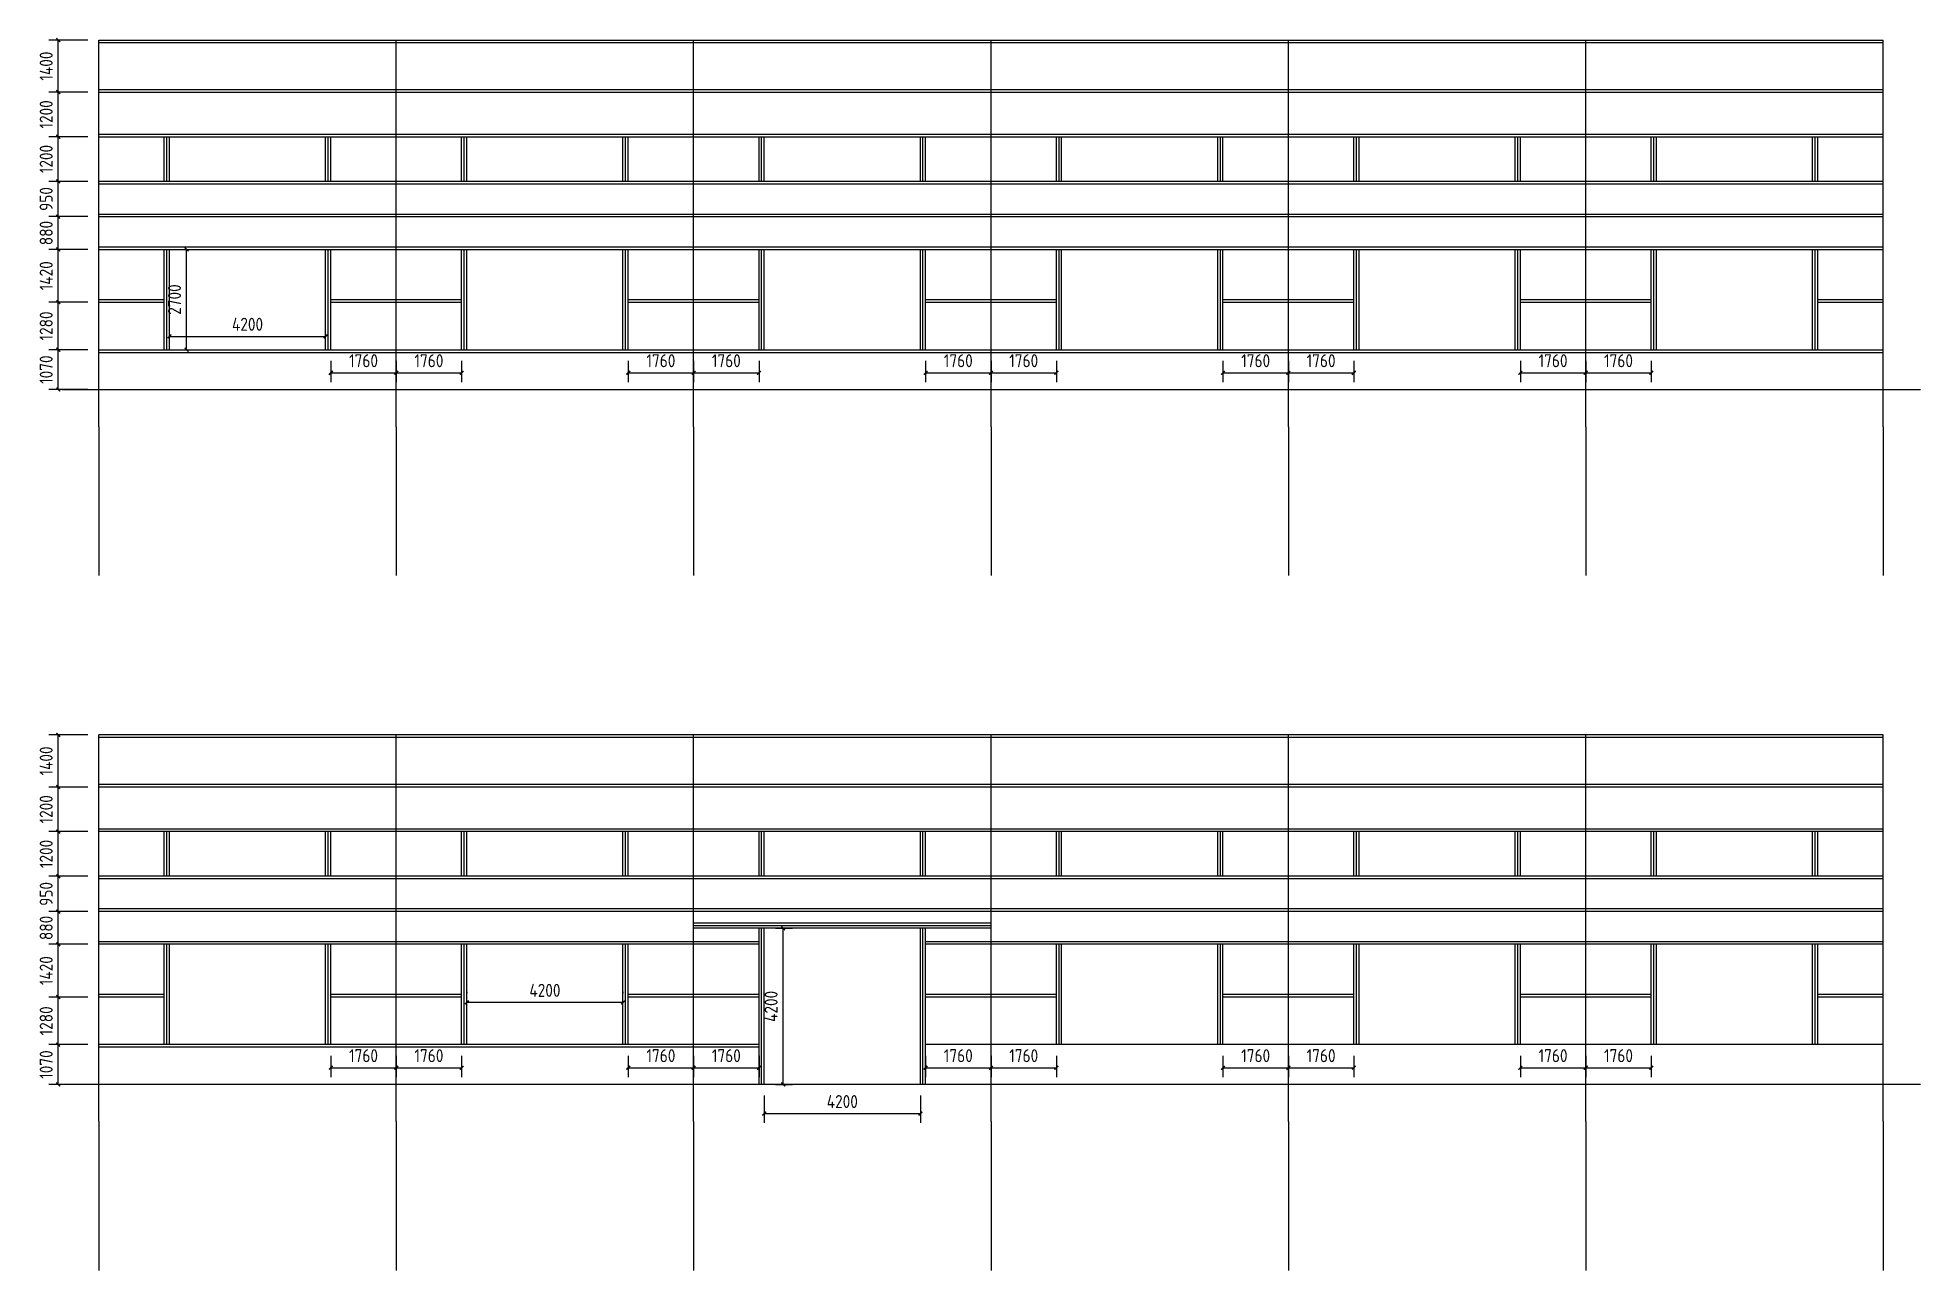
# Model space of a CAD drawing. Extents: x -196983 to 471790, y -783661 to 190401.
# Drawn here: x 90512 to 141158, y -100973 to -67817 of the extents above; entities that cross this region are included whole.
import ezdxf

# ---------------------------------------------------------------- set-up
doc = ezdxf.new("R2010")
doc.units = 0
doc.header["$LTSCALE"] = 1000
doc.header["$MEASUREMENT"] = 0
doc.layers.add('AXIS', color=3, linetype='Continuous')
doc.layers.add('DOTE', color=1, linetype='Continuous')
doc.styles.get("Standard").update_dxf_attribs({"font": 'gbenor.shx', "bigfont": 'gbcbig.shx'})
doc.dimstyles.get("Standard").update_dxf_attribs({"dimscale": 100, "dimtxt": 3.5, "dimasz": 1, "dimexe": 2.5, "dimexo": 3, "dimgap": 1.5, "dimtad": 1, "dimdec": 0, "dimzin": 0, "dimdsep": 46, "dimtxsty": 'Standard', "dimblk": 'ARCHTICK', "dimcen": 0.09, "dimadec": 0, "dimazin": 0, "dimtfac": 1, "dimtdec": 0, "dimtix": 1, "dimtmove": 2, "dimatfit": 3, "dimfxl": 1, "dimtolj": 1, "dimtzin": 0, "dimarcsym": 0})

msp = doc.modelspace()

# ---------------------------------------------------------------- blocks, each defined once
blk = doc.blocks.new('_ArchTick')
at = {"color": 0, "linetype": 'ByBlock', "const_width": 0.4}
blk.add_lwpolyline([(-0.5, -0.5), (0.5, 0.5)], dxfattribs=at)
blk = doc.blocks.new('*D93')
at = {"color": 0, "lineweight": -2}
for p, q in [((91858, -76212), (90816, -76212)), ((91066, -77282), (91066, -76212)), ((91858, -77282), (90816, -77282))]:
    blk.add_line(p, q, dxfattribs=at)
at = {"layer": 'Defpoints', "color": 0}
for p in [(91066, -76212), (92158, -76212), (92158, -77282)]:
    blk.add_point(p, dxfattribs=at)
at = {"color": 0, "lineweight": -2, "xscale": 100, "yscale": 100, "zscale": 100}
for p, rotation in [((91066, -76212), 90), ((91066, -77282), 270)]:
    blk.add_blockref('_ArchTick', p, dxfattribs=dict(at, rotation=rotation))
at = {"color": 0, "insert": (90741, -76747), "char_height": 350, "attachment_point": 5, "rotation": 90}
blk.add_mtext('\\A1;1070', dxfattribs=at)
blk = doc.blocks.new('*D94')
at = {"color": 0, "lineweight": -2}
for p, q in [((91858, -74932), (90816, -74932)), ((91066, -76212), (91066, -74932)), ((91858, -76212), (90816, -76212))]:
    blk.add_line(p, q, dxfattribs=at)
at = {"layer": 'Defpoints', "color": 0}
for p in [(91066, -74932), (92158, -74932), (92158, -76212)]:
    blk.add_point(p, dxfattribs=at)
at = {"color": 0, "lineweight": -2, "xscale": 100, "yscale": 100, "zscale": 100}
for p, rotation in [((91066, -74932), 90), ((91066, -76212), 270)]:
    blk.add_blockref('_ArchTick', p, dxfattribs=dict(at, rotation=rotation))
at = {"color": 0, "insert": (90741, -75572), "char_height": 350, "attachment_point": 5, "rotation": 90}
blk.add_mtext('\\A1;1280', dxfattribs=at)
blk = doc.blocks.new('*D95')
at = {"color": 0, "lineweight": -2}
for p, q in [((91858, -73512), (90816, -73512)), ((91066, -74932), (91066, -73512)), ((91858, -74932), (90816, -74932))]:
    blk.add_line(p, q, dxfattribs=at)
at = {"layer": 'Defpoints', "color": 0}
for p in [(91066, -73512), (92158, -73512), (92158, -74932)]:
    blk.add_point(p, dxfattribs=at)
at = {"color": 0, "lineweight": -2, "xscale": 100, "yscale": 100, "zscale": 100}
for p, rotation in [((91066, -73512), 90), ((91066, -74932), 270)]:
    blk.add_blockref('_ArchTick', p, dxfattribs=dict(at, rotation=rotation))
at = {"color": 0, "insert": (90741, -74222), "char_height": 350, "attachment_point": 5, "rotation": 90}
blk.add_mtext('\\A1;1420', dxfattribs=at)
blk = doc.blocks.new('*D96')
at = {"color": 0, "lineweight": -2}
for p, q in [((91858, -72632), (90816, -72632)), ((91066, -73512), (91066, -72632)), ((91858, -73512), (90816, -73512))]:
    blk.add_line(p, q, dxfattribs=at)
at = {"layer": 'Defpoints', "color": 0}
for p in [(91066, -72632), (92158, -72632), (92158, -73512)]:
    blk.add_point(p, dxfattribs=at)
at = {"color": 0, "lineweight": -2, "xscale": 100, "yscale": 100, "zscale": 100}
for p, rotation in [((91066, -72632), 90), ((91066, -73512), 270)]:
    blk.add_blockref('_ArchTick', p, dxfattribs=dict(at, rotation=rotation))
at = {"color": 0, "insert": (90741, -73072), "char_height": 350, "attachment_point": 5, "rotation": 90}
blk.add_mtext('\\A1;880', dxfattribs=at)
blk = doc.blocks.new('*D97')
at = {"color": 0, "lineweight": -2}
for p, q in [((91858, -71682), (90816, -71682)), ((91066, -72632), (91066, -71682)), ((91858, -72632), (90816, -72632))]:
    blk.add_line(p, q, dxfattribs=at)
at = {"layer": 'Defpoints', "color": 0}
for p in [(91066, -71682), (92158, -71682), (92158, -72632)]:
    blk.add_point(p, dxfattribs=at)
at = {"color": 0, "lineweight": -2, "xscale": 100, "yscale": 100, "zscale": 100}
for p, rotation in [((91066, -71682), 90), ((91066, -72632), 270)]:
    blk.add_blockref('_ArchTick', p, dxfattribs=dict(at, rotation=rotation))
at = {"color": 0, "insert": (90741, -72157), "char_height": 350, "attachment_point": 5, "rotation": 90}
blk.add_mtext('\\A1;950', dxfattribs=at)
blk = doc.blocks.new('*D98')
at = {"color": 0, "lineweight": -2}
for p, q in [((91858, -70482), (90816, -70482)), ((91066, -71682), (91066, -70482)), ((91858, -71682), (90816, -71682))]:
    blk.add_line(p, q, dxfattribs=at)
at = {"layer": 'Defpoints', "color": 0}
for p in [(91066, -70482), (92158, -70482), (92158, -71682)]:
    blk.add_point(p, dxfattribs=at)
at = {"color": 0, "lineweight": -2, "xscale": 100, "yscale": 100, "zscale": 100}
for p, rotation in [((91066, -70482), 90), ((91066, -71682), 270)]:
    blk.add_blockref('_ArchTick', p, dxfattribs=dict(at, rotation=rotation))
at = {"color": 0, "insert": (90741, -71082), "char_height": 350, "attachment_point": 5, "rotation": 90}
blk.add_mtext('\\A1;1200', dxfattribs=at)
blk = doc.blocks.new('*D99')
at = {"color": 0, "lineweight": -2}
for p, q in [((91858, -69282), (90816, -69282)), ((91066, -70482), (91066, -69282)), ((91858, -70482), (90816, -70482))]:
    blk.add_line(p, q, dxfattribs=at)
at = {"layer": 'Defpoints', "color": 0}
for p in [(91066, -69282), (92158, -69282), (92158, -70482)]:
    blk.add_point(p, dxfattribs=at)
at = {"color": 0, "lineweight": -2, "xscale": 100, "yscale": 100, "zscale": 100}
for p, rotation in [((91066, -69282), 90), ((91066, -70482), 270)]:
    blk.add_blockref('_ArchTick', p, dxfattribs=dict(at, rotation=rotation))
at = {"color": 0, "insert": (90741, -69882), "char_height": 350, "attachment_point": 5, "rotation": 90}
blk.add_mtext('\\A1;1200', dxfattribs=at)
blk = doc.blocks.new('*D100')
at = {"color": 0, "lineweight": -2}
for p, q in [((91858, -67882), (90816, -67882)), ((91066, -69282), (91066, -67882)), ((91858, -69282), (90816, -69282))]:
    blk.add_line(p, q, dxfattribs=at)
at = {"layer": 'Defpoints', "color": 0}
for p in [(91066, -67882), (92158, -67882), (92158, -69282)]:
    blk.add_point(p, dxfattribs=at)
at = {"color": 0, "lineweight": -2, "xscale": 100, "yscale": 100, "zscale": 100}
for p, rotation in [((91066, -67882), 90), ((91066, -69282), 270)]:
    blk.add_blockref('_ArchTick', p, dxfattribs=dict(at, rotation=rotation))
at = {"color": 0, "insert": (90741, -68582), "char_height": 350, "attachment_point": 5, "rotation": 90}
blk.add_mtext('\\A1;1400', dxfattribs=at)
blk = doc.blocks.new('*D222')
at = {"color": 0, "lineweight": -2}
for p, q in [((91858, -94903), (90816, -94903)), ((91066, -95973), (91066, -94903)), ((91858, -95973), (90816, -95973))]:
    blk.add_line(p, q, dxfattribs=at)
at = {"layer": 'Defpoints', "color": 0}
for p in [(91066, -94903), (92158, -94903), (92158, -95973)]:
    blk.add_point(p, dxfattribs=at)
at = {"color": 0, "lineweight": -2, "xscale": 100, "yscale": 100, "zscale": 100}
for p, rotation in [((91066, -94903), 90), ((91066, -95973), 270)]:
    blk.add_blockref('_ArchTick', p, dxfattribs=dict(at, rotation=rotation))
at = {"color": 0, "insert": (90741, -95438), "char_height": 350, "attachment_point": 5, "rotation": 90}
blk.add_mtext('\\A1;1070', dxfattribs=at)
blk = doc.blocks.new('*D223')
at = {"color": 0, "lineweight": -2}
for p, q in [((91858, -93623), (90816, -93623)), ((91066, -94903), (91066, -93623)), ((91858, -94903), (90816, -94903))]:
    blk.add_line(p, q, dxfattribs=at)
at = {"layer": 'Defpoints', "color": 0}
for p in [(91066, -93623), (92158, -93623), (92158, -94903)]:
    blk.add_point(p, dxfattribs=at)
at = {"color": 0, "lineweight": -2, "xscale": 100, "yscale": 100, "zscale": 100}
for p, rotation in [((91066, -93623), 90), ((91066, -94903), 270)]:
    blk.add_blockref('_ArchTick', p, dxfattribs=dict(at, rotation=rotation))
at = {"color": 0, "insert": (90741, -94263), "char_height": 350, "attachment_point": 5, "rotation": 90}
blk.add_mtext('\\A1;1280', dxfattribs=at)
blk = doc.blocks.new('*D224')
at = {"color": 0, "lineweight": -2}
for p, q in [((91858, -92203), (90816, -92203)), ((91066, -93623), (91066, -92203)), ((91858, -93623), (90816, -93623))]:
    blk.add_line(p, q, dxfattribs=at)
at = {"layer": 'Defpoints', "color": 0}
for p in [(91066, -92203), (92158, -92203), (92158, -93623)]:
    blk.add_point(p, dxfattribs=at)
at = {"color": 0, "lineweight": -2, "xscale": 100, "yscale": 100, "zscale": 100}
for p, rotation in [((91066, -92203), 90), ((91066, -93623), 270)]:
    blk.add_blockref('_ArchTick', p, dxfattribs=dict(at, rotation=rotation))
at = {"color": 0, "insert": (90741, -92913), "char_height": 350, "attachment_point": 5, "rotation": 90}
blk.add_mtext('\\A1;1420', dxfattribs=at)
blk = doc.blocks.new('*D225')
at = {"color": 0, "lineweight": -2}
for p, q in [((91858, -91323), (90816, -91323)), ((91066, -92203), (91066, -91323)), ((91858, -92203), (90816, -92203))]:
    blk.add_line(p, q, dxfattribs=at)
at = {"layer": 'Defpoints', "color": 0}
for p in [(91066, -91323), (92158, -91323), (92158, -92203)]:
    blk.add_point(p, dxfattribs=at)
at = {"color": 0, "lineweight": -2, "xscale": 100, "yscale": 100, "zscale": 100}
for p, rotation in [((91066, -91323), 90), ((91066, -92203), 270)]:
    blk.add_blockref('_ArchTick', p, dxfattribs=dict(at, rotation=rotation))
at = {"color": 0, "insert": (90741, -91763), "char_height": 350, "attachment_point": 5, "rotation": 90}
blk.add_mtext('\\A1;880', dxfattribs=at)
blk = doc.blocks.new('*D226')
at = {"color": 0, "lineweight": -2}
for p, q in [((91858, -90373), (90816, -90373)), ((91066, -91323), (91066, -90373)), ((91858, -91323), (90816, -91323))]:
    blk.add_line(p, q, dxfattribs=at)
at = {"layer": 'Defpoints', "color": 0}
for p in [(91066, -90373), (92158, -90373), (92158, -91323)]:
    blk.add_point(p, dxfattribs=at)
at = {"color": 0, "lineweight": -2, "xscale": 100, "yscale": 100, "zscale": 100}
for p, rotation in [((91066, -90373), 90), ((91066, -91323), 270)]:
    blk.add_blockref('_ArchTick', p, dxfattribs=dict(at, rotation=rotation))
at = {"color": 0, "insert": (90741, -90848), "char_height": 350, "attachment_point": 5, "rotation": 90}
blk.add_mtext('\\A1;950', dxfattribs=at)
blk = doc.blocks.new('*D227')
at = {"color": 0, "lineweight": -2}
for p, q in [((91858, -89173), (90816, -89173)), ((91066, -90373), (91066, -89173)), ((91858, -90373), (90816, -90373))]:
    blk.add_line(p, q, dxfattribs=at)
at = {"layer": 'Defpoints', "color": 0}
for p in [(91066, -89173), (92158, -89173), (92158, -90373)]:
    blk.add_point(p, dxfattribs=at)
at = {"color": 0, "lineweight": -2, "xscale": 100, "yscale": 100, "zscale": 100}
for p, rotation in [((91066, -89173), 90), ((91066, -90373), 270)]:
    blk.add_blockref('_ArchTick', p, dxfattribs=dict(at, rotation=rotation))
at = {"color": 0, "insert": (90741, -89773), "char_height": 350, "attachment_point": 5, "rotation": 90}
blk.add_mtext('\\A1;1200', dxfattribs=at)
blk = doc.blocks.new('*D228')
at = {"color": 0, "lineweight": -2}
for p, q in [((91858, -87973), (90816, -87973)), ((91066, -89173), (91066, -87973)), ((91858, -89173), (90816, -89173))]:
    blk.add_line(p, q, dxfattribs=at)
at = {"layer": 'Defpoints', "color": 0}
for p in [(91066, -87973), (92158, -87973), (92158, -89173)]:
    blk.add_point(p, dxfattribs=at)
at = {"color": 0, "lineweight": -2, "xscale": 100, "yscale": 100, "zscale": 100}
for p, rotation in [((91066, -87973), 90), ((91066, -89173), 270)]:
    blk.add_blockref('_ArchTick', p, dxfattribs=dict(at, rotation=rotation))
at = {"color": 0, "insert": (90741, -88573), "char_height": 350, "attachment_point": 5, "rotation": 90}
blk.add_mtext('\\A1;1200', dxfattribs=at)
blk = doc.blocks.new('*D229')
at = {"color": 0, "lineweight": -2}
for p, q in [((91858, -86573), (90816, -86573)), ((91066, -87973), (91066, -86573)), ((91858, -87973), (90816, -87973))]:
    blk.add_line(p, q, dxfattribs=at)
at = {"layer": 'Defpoints', "color": 0}
for p in [(91066, -86573), (92158, -86573), (92158, -87973)]:
    blk.add_point(p, dxfattribs=at)
at = {"color": 0, "lineweight": -2, "xscale": 100, "yscale": 100, "zscale": 100}
for p, rotation in [((91066, -86573), 90), ((91066, -87973), 270)]:
    blk.add_blockref('_ArchTick', p, dxfattribs=dict(at, rotation=rotation))
at = {"color": 0, "insert": (90741, -87273), "char_height": 350, "attachment_point": 5, "rotation": 90}
blk.add_mtext('\\A1;1400', dxfattribs=at)
blk = doc.blocks.new('*D387')
at = {"color": 0, "lineweight": -2}
for p, q in [((98398, -76512), (98398, -77082)), ((98398, -76832), (100158, -76832)), ((100158, -76512), (100158, -77082))]:
    blk.add_line(p, q, dxfattribs=at)
at = {"layer": 'Defpoints', "color": 0}
for p in [(98398, -76212), (100158, -76212), (100158, -76832)]:
    blk.add_point(p, dxfattribs=at)
at = {"color": 0, "lineweight": -2, "xscale": 100, "yscale": 100, "zscale": 100, "rotation": 180}
blk.add_blockref('_ArchTick', (98398, -76832), dxfattribs=at)
at = {"color": 0, "lineweight": -2, "xscale": 100, "yscale": 100, "zscale": 100}
blk.add_blockref('_ArchTick', (100158, -76832), dxfattribs=at)
at = {"color": 0, "insert": (99278, -76507), "char_height": 350, "attachment_point": 5}
blk.add_mtext('\\A1;1760', dxfattribs=at)
blk = doc.blocks.new('*D388')
at = {"color": 0, "lineweight": -2}
for p, q in [((100158, -76512), (100158, -77082)), ((100158, -76832), (101918, -76832)), ((101918, -76512), (101918, -77082))]:
    blk.add_line(p, q, dxfattribs=at)
at = {"layer": 'Defpoints', "color": 0}
for p in [(100158, -76212), (101918, -76212), (101918, -76832)]:
    blk.add_point(p, dxfattribs=at)
at = {"color": 0, "lineweight": -2, "xscale": 100, "yscale": 100, "zscale": 100, "rotation": 180}
blk.add_blockref('_ArchTick', (100158, -76832), dxfattribs=at)
at = {"color": 0, "lineweight": -2, "xscale": 100, "yscale": 100, "zscale": 100}
blk.add_blockref('_ArchTick', (101918, -76832), dxfattribs=at)
at = {"color": 0, "insert": (101038, -76507), "char_height": 350, "attachment_point": 5}
blk.add_mtext('\\A1;1760', dxfattribs=at)
blk = doc.blocks.new('*D389')
at = {"color": 0, "lineweight": -2}
for p, q in [((106398, -76512), (106398, -77082)), ((106398, -76832), (108158, -76832)), ((108158, -76512), (108158, -77082))]:
    blk.add_line(p, q, dxfattribs=at)
at = {"layer": 'Defpoints', "color": 0}
for p in [(106398, -76212), (108158, -76212), (108158, -76832)]:
    blk.add_point(p, dxfattribs=at)
at = {"color": 0, "lineweight": -2, "xscale": 100, "yscale": 100, "zscale": 100, "rotation": 180}
blk.add_blockref('_ArchTick', (106398, -76832), dxfattribs=at)
at = {"color": 0, "lineweight": -2, "xscale": 100, "yscale": 100, "zscale": 100}
blk.add_blockref('_ArchTick', (108158, -76832), dxfattribs=at)
at = {"color": 0, "insert": (107278, -76507), "char_height": 350, "attachment_point": 5}
blk.add_mtext('\\A1;1760', dxfattribs=at)
blk = doc.blocks.new('*D390')
at = {"color": 0, "lineweight": -2}
for p, q in [((108158, -76512), (108158, -77082)), ((108158, -76832), (109918, -76832)), ((109918, -76512), (109918, -77082))]:
    blk.add_line(p, q, dxfattribs=at)
at = {"layer": 'Defpoints', "color": 0}
for p in [(108158, -76212), (109918, -76212), (109918, -76832)]:
    blk.add_point(p, dxfattribs=at)
at = {"color": 0, "lineweight": -2, "xscale": 100, "yscale": 100, "zscale": 100, "rotation": 180}
blk.add_blockref('_ArchTick', (108158, -76832), dxfattribs=at)
at = {"color": 0, "lineweight": -2, "xscale": 100, "yscale": 100, "zscale": 100}
blk.add_blockref('_ArchTick', (109918, -76832), dxfattribs=at)
at = {"color": 0, "insert": (109038, -76507), "char_height": 350, "attachment_point": 5}
blk.add_mtext('\\A1;1760', dxfattribs=at)
blk = doc.blocks.new('*D391')
at = {"color": 0, "lineweight": -2}
for p, q in [((114398, -76512), (114398, -77082)), ((114398, -76832), (116158, -76832)), ((116158, -76512), (116158, -77082))]:
    blk.add_line(p, q, dxfattribs=at)
at = {"layer": 'Defpoints', "color": 0}
for p in [(114398, -76212), (116158, -76212), (116158, -76832)]:
    blk.add_point(p, dxfattribs=at)
at = {"color": 0, "lineweight": -2, "xscale": 100, "yscale": 100, "zscale": 100, "rotation": 180}
blk.add_blockref('_ArchTick', (114398, -76832), dxfattribs=at)
at = {"color": 0, "lineweight": -2, "xscale": 100, "yscale": 100, "zscale": 100}
blk.add_blockref('_ArchTick', (116158, -76832), dxfattribs=at)
at = {"color": 0, "insert": (115278, -76507), "char_height": 350, "attachment_point": 5}
blk.add_mtext('\\A1;1760', dxfattribs=at)
blk = doc.blocks.new('*D392')
at = {"color": 0, "lineweight": -2}
for p, q in [((116158, -76512), (116158, -77082)), ((116158, -76832), (117918, -76832)), ((117918, -76512), (117918, -77082))]:
    blk.add_line(p, q, dxfattribs=at)
at = {"layer": 'Defpoints', "color": 0}
for p in [(116158, -76212), (117918, -76212), (117918, -76832)]:
    blk.add_point(p, dxfattribs=at)
at = {"color": 0, "lineweight": -2, "xscale": 100, "yscale": 100, "zscale": 100, "rotation": 180}
blk.add_blockref('_ArchTick', (116158, -76832), dxfattribs=at)
at = {"color": 0, "lineweight": -2, "xscale": 100, "yscale": 100, "zscale": 100}
blk.add_blockref('_ArchTick', (117918, -76832), dxfattribs=at)
at = {"color": 0, "insert": (117038, -76507), "char_height": 350, "attachment_point": 5}
blk.add_mtext('\\A1;1760', dxfattribs=at)
blk = doc.blocks.new('*D393')
at = {"color": 0, "lineweight": -2}
for p, q in [((122398, -76512), (122398, -77082)), ((122398, -76832), (124158, -76832)), ((124158, -76512), (124158, -77082))]:
    blk.add_line(p, q, dxfattribs=at)
at = {"layer": 'Defpoints', "color": 0}
for p in [(122398, -76212), (124158, -76212), (124158, -76832)]:
    blk.add_point(p, dxfattribs=at)
at = {"color": 0, "lineweight": -2, "xscale": 100, "yscale": 100, "zscale": 100, "rotation": 180}
blk.add_blockref('_ArchTick', (122398, -76832), dxfattribs=at)
at = {"color": 0, "lineweight": -2, "xscale": 100, "yscale": 100, "zscale": 100}
blk.add_blockref('_ArchTick', (124158, -76832), dxfattribs=at)
at = {"color": 0, "insert": (123278, -76507), "char_height": 350, "attachment_point": 5}
blk.add_mtext('\\A1;1760', dxfattribs=at)
blk = doc.blocks.new('*D394')
at = {"color": 0, "lineweight": -2}
for p, q in [((124158, -76512), (124158, -77082)), ((124158, -76832), (125918, -76832)), ((125918, -76512), (125918, -77082))]:
    blk.add_line(p, q, dxfattribs=at)
at = {"layer": 'Defpoints', "color": 0}
for p in [(124158, -76212), (125918, -76212), (125918, -76832)]:
    blk.add_point(p, dxfattribs=at)
at = {"color": 0, "lineweight": -2, "xscale": 100, "yscale": 100, "zscale": 100, "rotation": 180}
blk.add_blockref('_ArchTick', (124158, -76832), dxfattribs=at)
at = {"color": 0, "lineweight": -2, "xscale": 100, "yscale": 100, "zscale": 100}
blk.add_blockref('_ArchTick', (125918, -76832), dxfattribs=at)
at = {"color": 0, "insert": (125038, -76507), "char_height": 350, "attachment_point": 5}
blk.add_mtext('\\A1;1760', dxfattribs=at)
blk = doc.blocks.new('*D395')
at = {"color": 0, "lineweight": -2}
for p, q in [((130398, -76512), (130398, -77082)), ((130398, -76832), (132158, -76832)), ((132158, -76512), (132158, -77082))]:
    blk.add_line(p, q, dxfattribs=at)
at = {"layer": 'Defpoints', "color": 0}
for p in [(130398, -76212), (132158, -76212), (132158, -76832)]:
    blk.add_point(p, dxfattribs=at)
at = {"color": 0, "lineweight": -2, "xscale": 100, "yscale": 100, "zscale": 100, "rotation": 180}
blk.add_blockref('_ArchTick', (130398, -76832), dxfattribs=at)
at = {"color": 0, "lineweight": -2, "xscale": 100, "yscale": 100, "zscale": 100}
blk.add_blockref('_ArchTick', (132158, -76832), dxfattribs=at)
at = {"color": 0, "insert": (131278, -76507), "char_height": 350, "attachment_point": 5}
blk.add_mtext('\\A1;1760', dxfattribs=at)
blk = doc.blocks.new('*D396')
at = {"color": 0, "lineweight": -2}
for p, q in [((132158, -76512), (132158, -77082)), ((132158, -76832), (133918, -76832)), ((133918, -76512), (133918, -77082))]:
    blk.add_line(p, q, dxfattribs=at)
at = {"layer": 'Defpoints', "color": 0}
for p in [(132158, -76212), (133918, -76212), (133918, -76832)]:
    blk.add_point(p, dxfattribs=at)
at = {"color": 0, "lineweight": -2, "xscale": 100, "yscale": 100, "zscale": 100, "rotation": 180}
blk.add_blockref('_ArchTick', (132158, -76832), dxfattribs=at)
at = {"color": 0, "lineweight": -2, "xscale": 100, "yscale": 100, "zscale": 100}
blk.add_blockref('_ArchTick', (133918, -76832), dxfattribs=at)
at = {"color": 0, "insert": (133038, -76507), "char_height": 350, "attachment_point": 5}
blk.add_mtext('\\A1;1760', dxfattribs=at)
blk = doc.blocks.new('*D397')
at = {"color": 0, "lineweight": -2}
for p, q in [((130398, -95203), (130398, -95774)), ((132158, -95203), (132158, -95774)), ((130398, -95524), (132158, -95524))]:
    blk.add_line(p, q, dxfattribs=at)
at = {"layer": 'Defpoints', "color": 0}
for p in [(130398, -94903), (132158, -94903), (132158, -95524)]:
    blk.add_point(p, dxfattribs=at)
at = {"color": 0, "lineweight": -2, "xscale": 100, "yscale": 100, "zscale": 100, "rotation": 180}
blk.add_blockref('_ArchTick', (130398, -95524), dxfattribs=at)
at = {"color": 0, "lineweight": -2, "xscale": 100, "yscale": 100, "zscale": 100}
blk.add_blockref('_ArchTick', (132158, -95524), dxfattribs=at)
at = {"color": 0, "insert": (131278, -95199), "char_height": 350, "attachment_point": 5}
blk.add_mtext('\\A1;1760', dxfattribs=at)
blk = doc.blocks.new('*D398')
at = {"color": 0, "lineweight": -2}
for p, q in [((132158, -95203), (132158, -95774)), ((133918, -95203), (133918, -95774)), ((132158, -95524), (133918, -95524))]:
    blk.add_line(p, q, dxfattribs=at)
at = {"layer": 'Defpoints', "color": 0}
for p in [(132158, -94903), (133918, -94903), (133918, -95524)]:
    blk.add_point(p, dxfattribs=at)
at = {"color": 0, "lineweight": -2, "xscale": 100, "yscale": 100, "zscale": 100, "rotation": 180}
blk.add_blockref('_ArchTick', (132158, -95524), dxfattribs=at)
at = {"color": 0, "lineweight": -2, "xscale": 100, "yscale": 100, "zscale": 100}
blk.add_blockref('_ArchTick', (133918, -95524), dxfattribs=at)
at = {"color": 0, "insert": (133038, -95199), "char_height": 350, "attachment_point": 5}
blk.add_mtext('\\A1;1760', dxfattribs=at)
blk = doc.blocks.new('*D399')
at = {"color": 0, "lineweight": -2}
for p, q in [((122398, -95203), (122398, -95774)), ((124158, -95203), (124158, -95774)), ((122398, -95524), (124158, -95524))]:
    blk.add_line(p, q, dxfattribs=at)
at = {"layer": 'Defpoints', "color": 0}
for p in [(122398, -94903), (124158, -94903), (124158, -95524)]:
    blk.add_point(p, dxfattribs=at)
at = {"color": 0, "lineweight": -2, "xscale": 100, "yscale": 100, "zscale": 100, "rotation": 180}
blk.add_blockref('_ArchTick', (122398, -95524), dxfattribs=at)
at = {"color": 0, "lineweight": -2, "xscale": 100, "yscale": 100, "zscale": 100}
blk.add_blockref('_ArchTick', (124158, -95524), dxfattribs=at)
at = {"color": 0, "insert": (123278, -95199), "char_height": 350, "attachment_point": 5}
blk.add_mtext('\\A1;1760', dxfattribs=at)
blk = doc.blocks.new('*D400')
at = {"color": 0, "lineweight": -2}
for p, q in [((124158, -95203), (124158, -95774)), ((125918, -95203), (125918, -95774)), ((124158, -95524), (125918, -95524))]:
    blk.add_line(p, q, dxfattribs=at)
at = {"layer": 'Defpoints', "color": 0}
for p in [(124158, -94903), (125918, -94903), (125918, -95524)]:
    blk.add_point(p, dxfattribs=at)
at = {"color": 0, "lineweight": -2, "xscale": 100, "yscale": 100, "zscale": 100, "rotation": 180}
blk.add_blockref('_ArchTick', (124158, -95524), dxfattribs=at)
at = {"color": 0, "lineweight": -2, "xscale": 100, "yscale": 100, "zscale": 100}
blk.add_blockref('_ArchTick', (125918, -95524), dxfattribs=at)
at = {"color": 0, "insert": (125038, -95199), "char_height": 350, "attachment_point": 5}
blk.add_mtext('\\A1;1760', dxfattribs=at)
blk = doc.blocks.new('*D401')
at = {"color": 0, "lineweight": -2}
for p, q in [((98398, -95203), (98398, -95774)), ((100158, -95203), (100158, -95774)), ((98398, -95524), (100158, -95524))]:
    blk.add_line(p, q, dxfattribs=at)
at = {"layer": 'Defpoints', "color": 0}
for p in [(98398, -94903), (100158, -94903), (100158, -95524)]:
    blk.add_point(p, dxfattribs=at)
at = {"color": 0, "lineweight": -2, "xscale": 100, "yscale": 100, "zscale": 100, "rotation": 180}
blk.add_blockref('_ArchTick', (98398, -95524), dxfattribs=at)
at = {"color": 0, "lineweight": -2, "xscale": 100, "yscale": 100, "zscale": 100}
blk.add_blockref('_ArchTick', (100158, -95524), dxfattribs=at)
at = {"color": 0, "insert": (99278, -95199), "char_height": 350, "attachment_point": 5}
blk.add_mtext('\\A1;1760', dxfattribs=at)
blk = doc.blocks.new('*D402')
at = {"color": 0, "lineweight": -2}
for p, q in [((100158, -95203), (100158, -95774)), ((101918, -95203), (101918, -95774)), ((100158, -95524), (101918, -95524))]:
    blk.add_line(p, q, dxfattribs=at)
at = {"layer": 'Defpoints', "color": 0}
for p in [(100158, -94903), (101918, -94903), (101918, -95524)]:
    blk.add_point(p, dxfattribs=at)
at = {"color": 0, "lineweight": -2, "xscale": 100, "yscale": 100, "zscale": 100, "rotation": 180}
blk.add_blockref('_ArchTick', (100158, -95524), dxfattribs=at)
at = {"color": 0, "lineweight": -2, "xscale": 100, "yscale": 100, "zscale": 100}
blk.add_blockref('_ArchTick', (101918, -95524), dxfattribs=at)
at = {"color": 0, "insert": (101038, -95199), "char_height": 350, "attachment_point": 5}
blk.add_mtext('\\A1;1760', dxfattribs=at)
blk = doc.blocks.new('*D403')
at = {"color": 0, "lineweight": -2}
for p, q in [((106398, -95203), (106398, -95774)), ((108158, -95203), (108158, -95774)), ((106398, -95524), (108158, -95524))]:
    blk.add_line(p, q, dxfattribs=at)
at = {"layer": 'Defpoints', "color": 0}
for p in [(106398, -94903), (108158, -94903), (108158, -95524)]:
    blk.add_point(p, dxfattribs=at)
at = {"color": 0, "lineweight": -2, "xscale": 100, "yscale": 100, "zscale": 100, "rotation": 180}
blk.add_blockref('_ArchTick', (106398, -95524), dxfattribs=at)
at = {"color": 0, "lineweight": -2, "xscale": 100, "yscale": 100, "zscale": 100}
blk.add_blockref('_ArchTick', (108158, -95524), dxfattribs=at)
at = {"color": 0, "insert": (107278, -95199), "char_height": 350, "attachment_point": 5}
blk.add_mtext('\\A1;1760', dxfattribs=at)
blk = doc.blocks.new('*D404')
at = {"color": 0, "lineweight": -2}
for p, q in [((108158, -95203), (108158, -95774)), ((109918, -95203), (109918, -95774)), ((108158, -95524), (109918, -95524))]:
    blk.add_line(p, q, dxfattribs=at)
at = {"layer": 'Defpoints', "color": 0}
for p in [(108158, -94903), (109918, -94903), (109918, -95524)]:
    blk.add_point(p, dxfattribs=at)
at = {"color": 0, "lineweight": -2, "xscale": 100, "yscale": 100, "zscale": 100, "rotation": 180}
blk.add_blockref('_ArchTick', (108158, -95524), dxfattribs=at)
at = {"color": 0, "lineweight": -2, "xscale": 100, "yscale": 100, "zscale": 100}
blk.add_blockref('_ArchTick', (109918, -95524), dxfattribs=at)
at = {"color": 0, "insert": (109038, -95199), "char_height": 350, "attachment_point": 5}
blk.add_mtext('\\A1;1760', dxfattribs=at)
blk = doc.blocks.new('*D405')
at = {"color": 0, "lineweight": -2}
for p, q in [((114398, -95203), (114398, -95774)), ((116158, -95203), (116158, -95774)), ((114398, -95524), (116158, -95524))]:
    blk.add_line(p, q, dxfattribs=at)
at = {"layer": 'Defpoints', "color": 0}
for p in [(114398, -94903), (116158, -94903), (116158, -95524)]:
    blk.add_point(p, dxfattribs=at)
at = {"color": 0, "lineweight": -2, "xscale": 100, "yscale": 100, "zscale": 100, "rotation": 180}
blk.add_blockref('_ArchTick', (114398, -95524), dxfattribs=at)
at = {"color": 0, "lineweight": -2, "xscale": 100, "yscale": 100, "zscale": 100}
blk.add_blockref('_ArchTick', (116158, -95524), dxfattribs=at)
at = {"color": 0, "insert": (115278, -95199), "char_height": 350, "attachment_point": 5}
blk.add_mtext('\\A1;1760', dxfattribs=at)
blk = doc.blocks.new('*D406')
at = {"color": 0, "lineweight": -2}
for p, q in [((116158, -95203), (116158, -95774)), ((117918, -95203), (117918, -95774)), ((116158, -95524), (117918, -95524))]:
    blk.add_line(p, q, dxfattribs=at)
at = {"layer": 'Defpoints', "color": 0}
for p in [(116158, -94903), (117918, -94903), (117918, -95524)]:
    blk.add_point(p, dxfattribs=at)
at = {"color": 0, "lineweight": -2, "xscale": 100, "yscale": 100, "zscale": 100, "rotation": 180}
blk.add_blockref('_ArchTick', (116158, -95524), dxfattribs=at)
at = {"color": 0, "lineweight": -2, "xscale": 100, "yscale": 100, "zscale": 100}
blk.add_blockref('_ArchTick', (117918, -95524), dxfattribs=at)
at = {"color": 0, "insert": (117038, -95199), "char_height": 350, "attachment_point": 5}
blk.add_mtext('\\A1;1760', dxfattribs=at)
blk = doc.blocks.new('*D425')
at = {"color": 0, "lineweight": -2}
for p, q in [((102058, -93483), (102058, -93517)), ((106258, -93483), (106258, -93517)), ((106258, -93767), (102058, -93767))]:
    blk.add_line(p, q, dxfattribs=at)
at = {"layer": 'Defpoints', "color": 0}
for p in [(102058, -93767), (102058, -93783), (106258, -93783)]:
    blk.add_point(p, dxfattribs=at)
at = {"color": 0, "lineweight": -2, "xscale": 100, "yscale": 100, "zscale": 100, "rotation": 180}
blk.add_blockref('_ArchTick', (102058, -93767), dxfattribs=at)
at = {"color": 0, "lineweight": -2, "xscale": 100, "yscale": 100, "zscale": 100}
blk.add_blockref('_ArchTick', (106258, -93767), dxfattribs=at)
at = {"color": 0, "insert": (104158, -93442), "char_height": 350, "attachment_point": 5}
blk.add_mtext('\\A1;4200', dxfattribs=at)
blk = doc.blocks.new('*D471')
at = {"color": 0, "lineweight": -2}
for p, q in [((94358, -73512), (94768, -73512)), ((94518, -76212), (94518, -73512)), ((94358, -76212), (94768, -76212))]:
    blk.add_line(p, q, dxfattribs=at)
at = {"layer": 'Defpoints', "color": 0}
for p in [(94058, -73512), (94518, -73512), (94058, -76212)]:
    blk.add_point(p, dxfattribs=at)
at = {"color": 0, "lineweight": -2, "xscale": 100, "yscale": 100, "zscale": 100}
for p, rotation in [((94518, -73512), 90), ((94518, -76212), 270)]:
    blk.add_blockref('_ArchTick', p, dxfattribs=dict(at, rotation=rotation))
at = {"color": 0, "insert": (94193, -74862), "char_height": 350, "attachment_point": 5, "rotation": 90}
blk.add_mtext('\\A1;2700', dxfattribs=at)
blk = doc.blocks.new('*D493')
at = {"color": 0, "lineweight": -2}
for p, q in [((110358, -91773), (110817, -91773)), ((110567, -95973), (110567, -91773)), ((110358, -95973), (110817, -95973))]:
    blk.add_line(p, q, dxfattribs=at)
at = {"layer": 'Defpoints', "color": 0}
for p in [(110058, -91773), (110567, -91773), (110058, -95973)]:
    blk.add_point(p, dxfattribs=at)
at = {"color": 0, "lineweight": -2, "xscale": 100, "yscale": 100, "zscale": 100}
for p, rotation in [((110567, -91773), 90), ((110567, -95973), 270)]:
    blk.add_blockref('_ArchTick', p, dxfattribs=dict(at, rotation=rotation))
at = {"color": 0, "insert": (110242, -93873), "char_height": 350, "attachment_point": 5, "rotation": 90}
blk.add_mtext('\\A1;4200', dxfattribs=at)
blk = doc.blocks.new('*D1870')
at = {"color": 0, "lineweight": -2}
for p, q in [((110058, -96273), (110058, -97008)), ((114258, -96273), (114258, -97008)), ((110058, -96758), (114258, -96758))]:
    blk.add_line(p, q, dxfattribs=at)
at = {"layer": 'Defpoints', "color": 0}
for p in [(110058, -95973), (114258, -95973), (114258, -96758)]:
    blk.add_point(p, dxfattribs=at)
at = {"color": 0, "lineweight": -2, "xscale": 100, "yscale": 100, "zscale": 100, "rotation": 180}
blk.add_blockref('_ArchTick', (110058, -96758), dxfattribs=at)
at = {"color": 0, "lineweight": -2, "xscale": 100, "yscale": 100, "zscale": 100}
blk.add_blockref('_ArchTick', (114258, -96758), dxfattribs=at)
at = {"color": 0, "insert": (112158, -96433), "char_height": 350, "attachment_point": 5}
blk.add_mtext('\\A1;4200', dxfattribs=at)
blk = doc.blocks.new('*D1875')
at = {"color": 0, "lineweight": -2}
for p, q in [((94058, -75912), (94058, -75602)), ((94058, -75852), (98258, -75852)), ((98258, -75912), (98258, -75602))]:
    blk.add_line(p, q, dxfattribs=at)
at = {"layer": 'Defpoints', "color": 0}
for p in [(98258, -75852), (94058, -76212), (98258, -76212)]:
    blk.add_point(p, dxfattribs=at)
at = {"color": 0, "lineweight": -2, "xscale": 100, "yscale": 100, "zscale": 100, "rotation": 180}
blk.add_blockref('_ArchTick', (94058, -75852), dxfattribs=at)
at = {"color": 0, "lineweight": -2, "xscale": 100, "yscale": 100, "zscale": 100}
blk.add_blockref('_ArchTick', (98258, -75852), dxfattribs=at)
at = {"color": 0, "insert": (96158, -75527), "char_height": 350, "attachment_point": 5}
blk.add_mtext('\\A1;4200', dxfattribs=at)

# ---------------------------------------------------------------- dimensions: what is measured, and where the dimension line sits
at = {"color": 0}
for base, p1, p2, picture, middle in [((91066.3, -67881.6), (92157.9, -69281.6), (92157.9, -67881.6), '*D100', (90741.3, -68581.6)), ((91066.3, -69281.6), (92157.9, -70481.6), (92157.9, -69281.6), '*D99', (90741.3, -69881.6)), ((91066.3, -70481.6), (92157.9, -71681.6), (92157.9, -70481.6), '*D98', (90741.3, -71081.6)), ((91066.3, -71681.6), (92157.9, -72631.6), (92157.9, -71681.6), '*D97', (90741.3, -72156.6)), ((91066.3, -72631.6), (92157.9, -73511.6), (92157.9, -72631.6), '*D96', (90741.3, -73071.6)), ((91066.3, -73511.6), (92157.9, -74931.6), (92157.9, -73511.6), '*D95', (90741.3, -74221.6)), ((91066.3, -74931.6), (92157.9, -76211.6), (92157.9, -74931.6), '*D94', (90741.3, -75571.6)), ((91066.3, -76211.6), (92157.9, -77281.6), (92157.9, -76211.6), '*D93', (90741.3, -76746.6)), ((91066.3, -86573.1), (92157.9, -87973.1), (92157.9, -86573.1), '*D229', (90741.3, -87273.1)), ((91066.3, -87973.1), (92157.9, -89173.1), (92157.9, -87973.1), '*D228', (90741.3, -88573.1)), ((91066.3, -89173.1), (92157.9, -90373.1), (92157.9, -89173.1), '*D227', (90741.3, -89773.1)), ((91066.3, -90373.1), (92157.9, -91323.1), (92157.9, -90373.1), '*D226', (90741.3, -90848.1)), ((91066.3, -91323.1), (92157.9, -92203.1), (92157.9, -91323.1), '*D225', (90741.3, -91763.1)), ((91066.3, -92203.1), (92157.9, -93623.1), (92157.9, -92203.1), '*D224', (90741.3, -92913.1)), ((91066.3, -93623.1), (92157.9, -94903.1), (92157.9, -93623.1), '*D223', (90741.3, -94263.1)), ((91066.3, -94903.1), (92157.9, -95973.1), (92157.9, -94903.1), '*D222', (90741.3, -95438.1))]:
    dim = msp.add_linear_dim(base=base, p1=p1, p2=p2, angle=90, dimstyle='Standard', dxfattribs=at)
    dim.commit()
    dim.dimension.update_dxf_attribs({"geometry": picture, "text_midpoint": middle})
at = {"color": 3}
dim = msp.add_aligned_dim(p1=(94057.9, -76211.6), p2=(94057.9, -73511.6), distance=-459.9, dimstyle='Standard', dxfattribs=at)
dim.commit()
dim.dimension.update_dxf_attribs({"geometry": '*D471', "text_midpoint": (94192.7, -74861.6)})
at = {"color": 1}
for base, p1, p2, picture, middle in [((98257.9, -75852.3), (94057.9, -76211.6), (98257.9, -76211.6), '*D1875', (96157.9, -75527.3)), ((114257.9, -96758.5), (110057.9, -95973.1), (114257.9, -95973.1), '*D1870', (112157.9, -96433.5))]:
    dim = msp.add_linear_dim(base=base, p1=p1, p2=p2, dimstyle='Standard', dxfattribs=at)
    dim.commit()
    dim.dimension.update_dxf_attribs({"geometry": picture, "text_midpoint": middle})
at = {"color": 3}
for base, p1, p2, picture, middle in [((100157.9, -76832.1), (98397.9, -76211.6), (100157.9, -76211.6), '*D387', (99277.9, -76507.1)), ((101917.9, -76832.1), (100157.9, -76211.6), (101917.9, -76211.6), '*D388', (101037.9, -76507.1)), ((108157.9, -76832.1), (106397.9, -76211.6), (108157.9, -76211.6), '*D389', (107277.9, -76507.1)), ((109917.9, -76832.1), (108157.9, -76211.6), (109917.9, -76211.6), '*D390', (109037.9, -76507.1)), ((116157.9, -76832.1), (114397.9, -76211.6), (116157.9, -76211.6), '*D391', (115277.9, -76507.1)), ((117917.9, -76832.1), (116157.9, -76211.6), (117917.9, -76211.6), '*D392', (117037.9, -76507.1)), ((124157.9, -76832.1), (122397.9, -76211.6), (124157.9, -76211.6), '*D393', (123277.9, -76507.1)), ((125917.9, -76832.1), (124157.9, -76211.6), (125917.9, -76211.6), '*D394', (125037.9, -76507.1)), ((132157.9, -76832.1), (130397.9, -76211.6), (132157.9, -76211.6), '*D395', (131277.9, -76507.1)), ((133917.9, -76832.1), (132157.9, -76211.6), (133917.9, -76211.6), '*D396', (133037.9, -76507.1)), ((102057.9, -93767), (106257.9, -93782.9), (102057.9, -93782.9), '*D425', (104157.9, -93442)), ((100157.9, -95523.6), (98397.9, -94903.1), (100157.9, -94903.1), '*D401', (99277.9, -95198.6)), ((101917.9, -95523.6), (100157.9, -94903.1), (101917.9, -94903.1), '*D402', (101037.9, -95198.6)), ((108157.9, -95523.6), (106397.9, -94903.1), (108157.9, -94903.1), '*D403', (107277.9, -95198.6)), ((109917.9, -95523.6), (108157.9, -94903.1), (109917.9, -94903.1), '*D404', (109037.9, -95198.6)), ((116157.9, -95523.6), (114397.9, -94903.1), (116157.9, -94903.1), '*D405', (115277.9, -95198.6)), ((117917.9, -95523.6), (116157.9, -94903.1), (117917.9, -94903.1), '*D406', (117037.9, -95198.6)), ((124157.9, -95523.6), (122397.9, -94903.1), (124157.9, -94903.1), '*D399', (123277.9, -95198.6)), ((125917.9, -95523.6), (124157.9, -94903.1), (125917.9, -94903.1), '*D400', (125037.9, -95198.6)), ((132157.9, -95523.6), (130397.9, -94903.1), (132157.9, -94903.1), '*D397', (131277.9, -95198.6)), ((133917.9, -95523.6), (132157.9, -94903.1), (133917.9, -94903.1), '*D398', (133037.9, -95198.6))]:
    dim = msp.add_linear_dim(base=base, p1=p1, p2=p2, dimstyle='Standard', dxfattribs=at)
    dim.commit()
    dim.dimension.update_dxf_attribs({"geometry": picture, "text_midpoint": middle})
dim = msp.add_linear_dim(base=(110567.4, -91773.1), p1=(110057.9, -95973.1), p2=(110057.9, -91773.1), angle=90, dimstyle='Standard', dxfattribs=at)
dim.commit()
dim.dimension.update_dxf_attribs({"geometry": '*D493', "text_midpoint": (110242.4, -93873.1)})

# ---------------------------------------------------------------- linework, layer by layer
at = {"color": 0}
for p, q in [((93917.9, -71681.6), (93917.9, -70481.6)), ((93987.9, -71681.6), (93987.9, -70481.6)), ((94057.9, -71681.6), (94057.9, -70481.6)), ((98257.9, -71681.6), (98257.9, -70481.6)), ((98327.9, -71681.6), (98327.9, -70481.6)), ((98397.9, -71681.6), (98397.9, -70481.6)), ((101917.9, -71681.6), (101917.9, -70481.6)), ((101987.9, -71681.6), (101987.9, -70481.6)), ((102057.9, -71681.6), (102057.9, -70481.6)), ((106257.9, -71681.6), (106257.9, -70481.6)), ((106327.9, -71681.6), (106327.9, -70481.6)), ((106397.9, -71681.6), (106397.9, -70481.6)), ((109917.9, -71681.6), (109917.9, -70481.6)), ((109987.9, -71681.6), (109987.9, -70481.6)), ((110057.9, -71681.6), (110057.9, -70481.6)), ((114257.9, -71681.6), (114257.9, -70481.6)), ((114327.9, -71681.6), (114327.9, -70481.6)), ((114397.9, -71681.6), (114397.9, -70481.6)), ((117917.9, -71681.6), (117917.9, -70481.6)), ((117987.9, -71681.6), (117987.9, -70481.6)), ((118057.9, -71681.6), (118057.9, -70481.6)), ((122257.9, -71681.6), (122257.9, -70481.6)), ((122327.9, -71681.6), (122327.9, -70481.6)), ((122397.9, -71681.6), (122397.9, -70481.6)), ((125917.9, -71681.6), (125917.9, -70481.6)), ((125987.9, -71681.6), (125987.9, -70481.6)), ((126057.9, -71681.6), (126057.9, -70481.6)), ((130257.9, -71681.6), (130257.9, -70481.6)), ((130327.9, -71681.6), (130327.9, -70481.6)), ((130397.9, -71681.6), (130397.9, -70481.6)), ((133917.9, -71681.6), (133917.9, -70481.6)), ((133987.9, -71681.6), (133987.9, -70481.6)), ((134057.9, -71681.6), (134057.9, -70481.6)), ((138257.9, -71681.6), (138257.9, -70481.6)), ((138327.9, -71681.6), (138327.9, -70481.6)), ((138397.9, -71681.6), (138397.9, -70481.6)), ((93917.9, -76211.6), (93917.9, -73511.6)), ((93987.9, -76211.6), (93987.9, -73511.6)), ((94057.9, -76211.6), (94057.9, -73511.6)), ((98257.9, -76211.6), (98257.9, -73511.6)), ((98327.9, -76211.6), (98327.9, -73511.6)), ((98397.9, -76211.6), (98397.9, -73511.6)), ((101917.9, -76211.6), (101917.9, -73511.6)), ((101987.9, -76211.6), (101987.9, -73511.6)), ((102057.9, -76211.6), (102057.9, -73511.6)), ((106257.9, -76211.6), (106257.9, -73511.6)), ((106327.9, -76211.6), (106327.9, -73511.6)), ((106397.9, -76211.6), (106397.9, -73511.6)), ((109917.9, -76211.6), (109917.9, -73511.6)), ((109987.9, -76211.6), (109987.9, -73511.6)), ((110057.9, -76211.6), (110057.9, -73511.6)), ((114257.9, -76211.6), (114257.9, -73511.6)), ((114327.9, -76211.6), (114327.9, -73511.6)), ((114397.9, -76211.6), (114397.9, -73511.6)), ((117917.9, -76211.6), (117917.9, -73511.6)), ((117987.9, -76211.6), (117987.9, -73511.6)), ((118057.9, -76211.6), (118057.9, -73511.6)), ((122257.9, -76211.6), (122257.9, -73511.6)), ((122327.9, -76211.6), (122327.9, -73511.6)), ((122397.9, -76211.6), (122397.9, -73511.6)), ((125917.9, -76211.6), (125917.9, -73511.6)), ((125987.9, -76211.6), (125987.9, -73511.6)), ((126057.9, -76211.6), (126057.9, -73511.6)), ((130257.9, -76211.6), (130257.9, -73511.6)), ((130327.9, -76211.6), (130327.9, -73511.6)), ((130397.9, -76211.6), (130397.9, -73511.6)), ((133917.9, -76211.6), (133917.9, -73511.6)), ((133987.9, -76211.6), (133987.9, -73511.6)), ((134057.9, -76211.6), (134057.9, -73511.6)), ((138257.9, -76211.6), (138257.9, -73511.6)), ((138327.9, -76211.6), (138327.9, -73511.6)), ((138397.9, -76211.6), (138397.9, -73511.6)), ((93917.9, -90373.1), (93917.9, -89173.1)), ((93987.9, -90373.1), (93987.9, -89173.1)), ((94057.9, -90373.1), (94057.9, -89173.1)), ((98257.9, -90373.1), (98257.9, -89173.1)), ((98327.9, -90373.1), (98327.9, -89173.1)), ((98397.9, -90373.1), (98397.9, -89173.1)), ((101917.9, -90373.1), (101917.9, -89173.1)), ((101987.9, -90373.1), (101987.9, -89173.1)), ((102057.9, -90373.1), (102057.9, -89173.1)), ((106257.9, -90373.1), (106257.9, -89173.1)), ((106327.9, -90373.1), (106327.9, -89173.1)), ((106397.9, -90373.1), (106397.9, -89173.1)), ((109917.9, -90373.1), (109917.9, -89173.1)), ((109987.9, -90373.1), (109987.9, -89173.1)), ((110057.9, -90373.1), (110057.9, -89173.1)), ((114257.9, -90373.1), (114257.9, -89173.1)), ((114327.9, -90373.1), (114327.9, -89173.1)), ((114397.9, -90373.1), (114397.9, -89173.1)), ((117917.9, -90373.1), (117917.9, -89173.1)), ((117987.9, -90373.1), (117987.9, -89173.1)), ((118057.9, -90373.1), (118057.9, -89173.1)), ((122257.9, -90373.1), (122257.9, -89173.1)), ((122327.9, -90373.1), (122327.9, -89173.1)), ((122397.9, -90373.1), (122397.9, -89173.1)), ((125917.9, -90373.1), (125917.9, -89173.1)), ((125987.9, -90373.1), (125987.9, -89173.1)), ((126057.9, -90373.1), (126057.9, -89173.1)), ((130257.9, -90373.1), (130257.9, -89173.1)), ((130327.9, -90373.1), (130327.9, -89173.1)), ((130397.9, -90373.1), (130397.9, -89173.1)), ((133917.9, -90373.1), (133917.9, -89173.1)), ((133987.9, -90373.1), (133987.9, -89173.1)), ((134057.9, -90373.1), (134057.9, -89173.1)), ((138257.9, -90373.1), (138257.9, -89173.1)), ((138327.9, -90373.1), (138327.9, -89173.1)), ((138397.9, -90373.1), (138397.9, -89173.1)), ((109917.9, -95973.1), (109917.9, -91773.1)), ((109987.9, -95973.1), (109987.9, -91773.1)), ((110057.9, -95973.1), (110057.9, -91773.1)), ((114257.9, -95973.1), (114257.9, -91773.1)), ((114327.9, -95973.1), (114327.9, -91773.1)), ((114397.9, -95973.1), (114397.9, -91773.1)), ((93917.9, -94903.1), (93917.9, -92203.1)), ((93987.9, -94903.1), (93987.9, -92203.1)), ((94057.9, -94903.1), (94057.9, -92203.1)), ((98257.9, -94903.1), (98257.9, -92203.1)), ((98327.9, -94903.1), (98327.9, -92203.1)), ((98397.9, -94903.1), (98397.9, -92203.1)), ((101917.9, -94903.1), (101917.9, -92203.1)), ((101987.9, -94903.1), (101987.9, -92203.1)), ((102057.9, -94903.1), (102057.9, -92203.1)), ((106257.9, -94903.1), (106257.9, -92203.1)), ((106327.9, -94903.1), (106327.9, -92203.1)), ((106397.9, -94903.1), (106397.9, -92203.1)), ((117917.9, -94903.1), (117917.9, -92203.1)), ((117987.9, -94903.1), (117987.9, -92203.1)), ((118057.9, -94903.1), (118057.9, -92203.1)), ((122257.9, -94903.1), (122257.9, -92203.1)), ((122327.9, -94903.1), (122327.9, -92203.1)), ((122397.9, -94903.1), (122397.9, -92203.1)), ((125917.9, -94903.1), (125917.9, -92203.1)), ((125987.9, -94903.1), (125987.9, -92203.1)), ((126057.9, -94903.1), (126057.9, -92203.1)), ((130257.9, -94903.1), (130257.9, -92203.1)), ((130327.9, -94903.1), (130327.9, -92203.1)), ((130397.9, -94903.1), (130397.9, -92203.1)), ((133917.9, -94903.1), (133917.9, -92203.1)), ((133987.9, -94903.1), (133987.9, -92203.1)), ((134057.9, -94903.1), (134057.9, -92203.1)), ((138257.9, -94903.1), (138257.9, -92203.1)), ((138327.9, -94903.1), (138327.9, -92203.1)), ((138397.9, -94903.1), (138397.9, -92203.1))]:
    msp.add_line(p, q, dxfattribs=at)
at = {"layer": 'AXIS', "color": 0}
for p, q in [((92157.9, -78281.6), (92157.9, -82281.6)), ((100157.9, -78281.6), (100157.9, -82281.6)), ((108157.9, -78281.6), (108157.9, -82281.6)), ((116157.9, -78281.6), (116157.9, -82281.6)), ((124157.9, -78281.6), (124157.9, -82281.6)), ((132157.9, -78281.6), (132157.9, -82281.6)), ((140157.9, -78281.6), (140157.9, -82281.6)), ((92157.9, -96973.1), (92157.9, -100973.1)), ((100157.9, -96973.1), (100157.9, -100973.1)), ((108157.9, -96973.1), (108157.9, -100973.1)), ((116157.9, -96973.1), (116157.9, -100973.1)), ((124157.9, -96973.1), (124157.9, -100973.1)), ((132157.9, -96973.1), (132157.9, -100973.1)), ((140157.9, -96973.1), (140157.9, -100973.1))]:
    msp.add_line(p, q, dxfattribs=at)
at = {"layer": 'DOTE', "color": 0}
for p, q in [((92157.9, -78281.6), (92157.9, -67881.6)), ((92157.9, -67881.6), (140157.9, -67881.6)), ((92157.9, -67951.6), (140157.9, -67951.6)), ((100157.9, -78281.6), (100157.9, -67881.6)), ((108157.9, -78281.6), (108157.9, -67881.6)), ((116157.9, -78281.6), (116157.9, -67881.6)), ((124157.9, -78281.6), (124157.9, -67881.6)), ((132157.9, -78281.6), (132157.9, -67881.6)), ((140157.9, -78281.6), (140157.9, -67881.6)), ((92157.9, -69211.6), (140157.9, -69211.6)), ((92157.9, -69281.6), (140157.9, -69281.6)), ((92157.9, -70411.6), (140157.9, -70411.6)), ((92157.9, -70481.6), (140157.9, -70481.6)), ((92157.9, -71681.6), (140157.9, -71681.6)), ((92157.9, -71751.6), (140157.9, -71751.6)), ((92157.9, -72561.6), (140157.9, -72561.6)), ((92157.9, -72631.6), (140157.9, -72631.6)), ((92157.9, -73441.6), (140157.9, -73441.6)), ((92157.9, -73511.6), (140157.9, -73511.6)), ((92157.9, -74861.6), (93917.9, -74861.6)), ((92157.9, -74931.6), (93917.9, -74931.6)), ((98397.9, -74861.6), (101917.9, -74861.6)), ((98397.9, -74931.6), (101917.9, -74931.6)), ((106397.9, -74861.6), (109917.9, -74861.6)), ((106397.9, -74931.6), (109917.9, -74931.6)), ((114397.9, -74861.6), (117917.9, -74861.6)), ((114397.9, -74931.6), (117917.9, -74931.6)), ((122397.9, -74861.6), (125917.9, -74861.6)), ((122397.9, -74931.6), (125917.9, -74931.6)), ((130397.9, -74861.6), (133917.9, -74861.6)), ((130397.9, -74931.6), (133917.9, -74931.6)), ((138397.9, -74861.6), (140157.9, -74861.6)), ((138397.9, -74931.6), (140157.9, -74931.6)), ((92157.9, -76211.6), (140157.9, -76211.6)), ((92157.9, -76281.6), (140157.9, -76281.6)), ((91157.9, -77281.6), (141157.9, -77281.6)), ((140157.9, -86573.1), (92157.9, -86573.1)), ((92157.9, -96973.1), (92157.9, -86573.1)), ((100157.9, -96973.1), (100157.9, -86573.1)), ((108157.9, -96973.1), (108157.9, -86573.1)), ((116157.9, -96973.1), (116157.9, -86573.1)), ((124157.9, -96973.1), (124157.9, -86573.1)), ((132157.9, -96973.1), (132157.9, -86573.1)), ((140157.9, -96973.1), (140157.9, -86573.1)), ((140157.9, -86643.1), (92157.9, -86643.1)), ((140157.9, -87903.1), (92157.9, -87903.1)), ((140157.9, -87973.1), (92157.9, -87973.1)), ((140157.9, -89103.1), (92157.9, -89103.1)), ((140157.9, -89173.1), (92157.9, -89173.1)), ((140157.9, -90373.1), (92157.9, -90373.1)), ((140157.9, -90443.1), (92157.9, -90443.1)), ((140157.9, -91253.1), (92157.9, -91253.1)), ((140157.9, -91323.1), (92157.9, -91323.1)), ((116157.9, -91633.1), (108157.9, -91633.1)), ((109917.9, -92133.1), (92157.9, -92133.1)), ((116157.9, -91703.1), (108157.9, -91703.1)), ((116157.9, -91773.1), (108157.9, -91773.1)), ((140157.9, -92133.1), (114397.9, -92133.1)), ((109917.9, -92203.1), (92157.9, -92203.1)), ((140157.9, -92203.1), (114397.9, -92203.1)), ((93917.9, -93553.1), (92157.9, -93553.1)), ((93917.9, -93623.1), (92157.9, -93623.1)), ((101917.9, -93553.1), (98397.9, -93553.1)), ((101917.9, -93623.1), (98397.9, -93623.1)), ((109917.9, -93553.1), (106397.9, -93553.1)), ((109917.9, -93623.1), (106397.9, -93623.1)), ((117917.9, -93553.1), (114397.9, -93553.1)), ((117917.9, -93623.1), (114397.9, -93623.1)), ((125917.9, -93553.1), (122397.9, -93553.1)), ((125917.9, -93623.1), (122397.9, -93623.1)), ((133917.9, -93553.1), (130397.9, -93553.1)), ((133917.9, -93623.1), (130397.9, -93623.1)), ((140157.9, -93553.1), (138397.9, -93553.1)), ((140157.9, -93623.1), (138397.9, -93623.1)), ((109917.9, -94903.1), (92157.9, -94903.1)), ((109917.9, -94973.1), (92157.9, -94973.1)), ((140157.9, -94903.1), (114397.9, -94903.1)), ((141157.9, -95973.1), (91157.9, -95973.1))]:
    msp.add_line(p, q, dxfattribs=at)

msp.set_redraw_order([(e.dxf.handle, doc.entitydb.next_handle()) for e in msp.query("TEXT MTEXT ATTDEF DIMENSION ARC_DIMENSION")])  # texts and dimensions are drawn at this point

doc.saveas('drawing.dxf')
